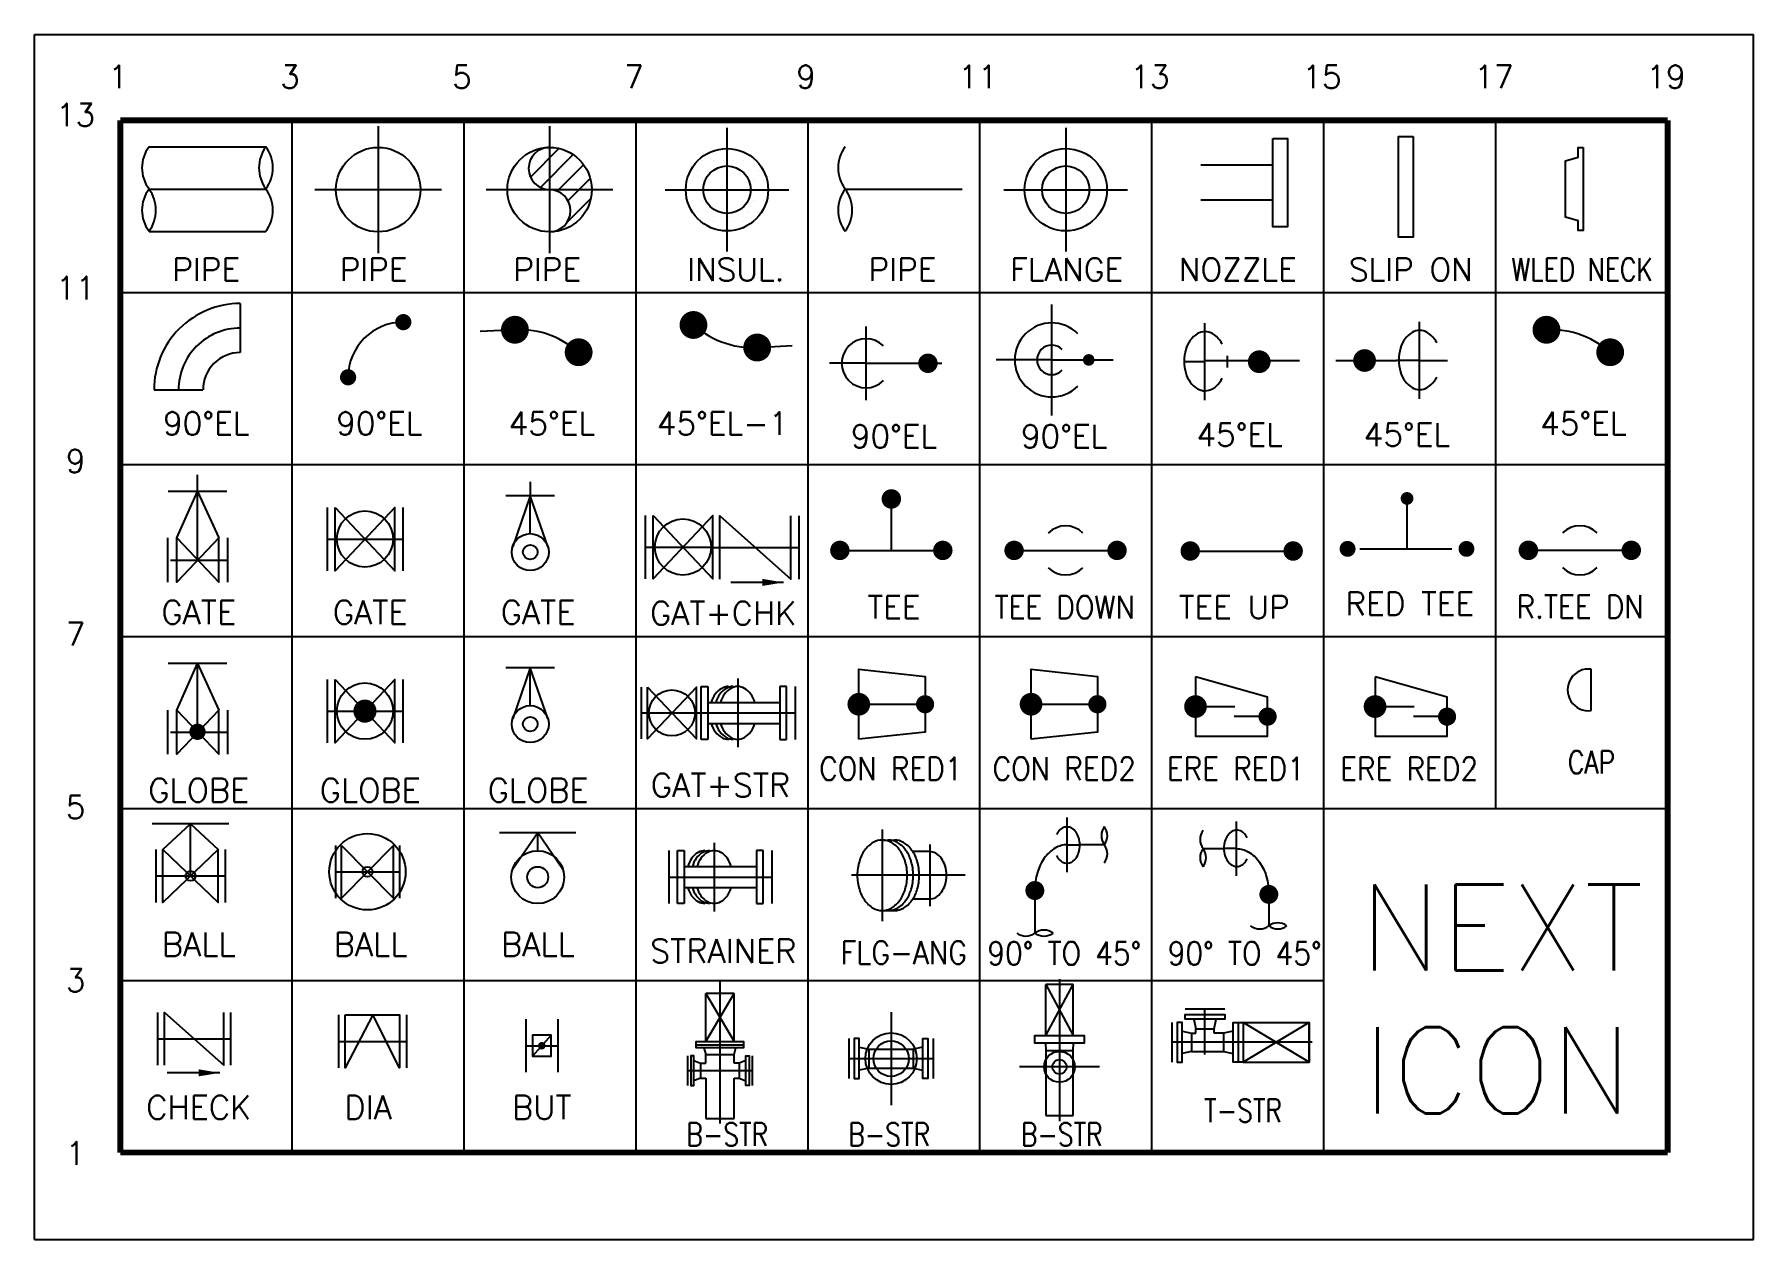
# Model space of a CAD drawing. Extents: x -6 to 78, y -18 to 167.
# Drawn here: x 0 to 19.99, y 0 to 14.01 of the extents above; entities that cross this region are included whole.
import ezdxf
from ezdxf.enums import TextEntityAlignment as Align

# ---------------------------------------------------------------- set-up
doc = ezdxf.new("R2010")
doc.units = 0
doc.header["$LTSCALE"] = 10
for name, pattern in [('CENTER', [0]), ('HIDDEN', [0]), ('PHANTOM', [0])]:
    doc.linetypes.add(name, pattern=pattern)
doc.layers.get('0').update_dxf_attribs({"linetype": 'CONTINUOUS'})
for name, color, linetype in [('100', 2, 'CONTINUOUS'), ('1E', 7, 'CONTINUOUS'), ('20', 1, 'CONTINUOUS'), ('21', 1, 'CENTER'), ('22', 1, 'PHANTOM'), ('2C', 7, 'CONTINUOUS'), ('30', 4, 'CONTINUOUS'), ('40', 7, 'CONTINUOUS'), ('44', 7, 'HIDDEN'), ('5C', 4, 'CONTINUOUS'), ('60', 3, 'CONTINUOUS'), ('80', 6, 'CONTINUOUS'), ('SYMBOLS', 1, 'CONTINUOUS'), ('TEXT', 7, 'CONTINUOUS')]:
    doc.layers.add(name, color=color, linetype=linetype)
doc.styles.get("Standard").update_dxf_attribs({"font": 'ROMANS'})

msp = doc.modelspace()

# ---------------------------------------------------------------- texts
at = {"color": 0}
for s, height, p in [('1', 0.267, (0.973, 13.515)), ('3', 0.267, (2.973, 13.515)), ('5', 0.267, (4.973, 13.515)), ('7', 0.267, (6.973, 13.515)), ('9', 0.267, (8.973, 13.515)), ('11', 0.2666, (10.973, 13.515)), ('13', 0.2666, (12.973, 13.515)), ('15', 0.2666, (14.973, 13.515)), ('17', 0.2666, (16.973, 13.515)), ('19', 0.2666, (18.973, 13.515)), ('13', 0.2666, (0.479, 13.072)), ('PIPE', 0.2666, (1.999, 11.275)), ('PIPE', 0.2666, (3.945, 11.275)), ('PIPE', 0.2666, (5.964, 11.275)), ('INSUL.', 0.2666, (8.157, 11.275)), ('PIPE', 0.2666, (10.095, 11.275)), ('FLANGE ', 0.2666, (12.096, 11.275)), ('NOZZLE', 0.2666, (13.994, 11.275)), ('SLIP ON', 0.2666, (16.007, 11.275)), ('11', 0.2666, (0.479, 11.061)), ('90%%DEL', 0.2666, (1.999, 9.486)), ('90%%DEL', 0.2666, (4.012, 9.486)), ('45%%DEL', 0.2666, (6.018, 9.486)), ('45%%DEL-1', 0.2666, (8.003, 9.486)), ('45%%DEL', 0.2666, (18.013, 9.486)), ('90%%DEL', 0.2666, (9.996, 9.336)), ('90%%DEL', 0.2666, (11.975, 9.336)), ('45%%DEL', 0.2666, (14.015, 9.356)), ('45%%DEL', 0.2666, (15.96, 9.356)), ('9', 0.267, (0.479, 9.049)), ('TEE', 0.2666, (9.996, 7.35)), ('TEE UP', 0.2666, (13.954, 7.35)), ('RED TEE', 0.2666, (15.994, 7.391)), ('7', 0.267, (0.479, 7.037)), ('5', 0.267, (0.479, 5.026)), ('3', 0.267, (0.479, 3.014)), ('1', 0.267, (0.479, 1.003))]:
    msp.add_text(s, height=height, dxfattribs=at).set_placement(p, align=Align.MIDDLE)
for s, height, width, p in [('WLED NECK', 0.2666, 0.8, (17.999, 11.275)), ('TEE DOWN', 0.2666, 0.9, (11.982, 7.35)), ('R.TEE DN', 0.2666, 0.9, (17.975, 7.355)), ('CON RED1', 0.2666, 0.9, (9.96, 5.473)), ('CON RED2', 0.2666, 0.9, (11.976, 5.473)), ('ERE RED1', 0.2666, 0.9, (13.971, 5.473)), ('ERE RED2', 0.2666, 0.9, (15.986, 5.473)), ('CAP', 0.2666, 0.8, (18.107, 5.549)), ('FLG-ANG', 0.2666, 0.9, (10.109, 3.336)), ('90%%D TO 45%%D', 0.26656, 0.9, (11.976, 3.327)), ('90%%D TO 45%%D', 0.26656, 0.9, (14.074, 3.327)), ('T-STR', 0.2666, 0.8, (14.055, 1.5)), ('B-STR', 0.2666, 0.8, (8.057, 1.222)), ('B-STR', 0.2666, 0.8, (9.94, 1.222)), ('B-STR', 0.2666, 0.8, (11.947, 1.222))]:
    msp.add_text(s, height=height, dxfattribs=dict(at, width=width)).set_placement(p, align=Align.MIDDLE)
at = {"layer": 'TEXT', "color": 0}
for s, height, p in [('GATE', 0.2741, (1.912, 7.291)), ('GATE', 0.2741, (3.906, 7.291)), ('GATE', 0.2741, (5.858, 7.291)), ('GAT+CHK', 0.2741, (8.01, 7.281)), ('GAT+STR', 0.2741, (7.98, 5.282)), ('GLOBE', 0.2741, (1.912, 5.222)), ('GLOBE', 0.2741, (3.906, 5.222)), ('GLOBE', 0.2741, (5.858, 5.222)), ('NEXT', 1, (17.061, 3.628)), ('BALL', 0.2741, (1.912, 3.432)), ('BALL', 0.2741, (3.91, 3.432)), ('BALL', 0.2741, (5.856, 3.432)), ('STRAINER', 0.2741, (8.01, 3.355)), ('ICON', 1, (17.013, 1.967)), ('CHECK', 0.2741, (1.912, 1.537)), ('DIA', 0.2741, (3.882, 1.537)), ('BUT', 0.2741, (5.901, 1.537))]:
    msp.add_text(s, height=height, dxfattribs=at).set_placement(p, align=Align.MIDDLE)

# ---------------------------------------------------------------- blocks, each defined once
blk = doc.blocks.new('*X')
at = {"color": 0}
for p, q in [((5950, 14350), (5950, 14350)), ((5993.8, 14350), (5993.8, 14350)), ((5840.6, 14306.2), (5840.6, 14306.2)), ((5884.4, 14306.2), (5884.4, 14306.2)), ((5928.1, 14306.2), (5928.1, 14306.2)), ((5971.9, 14306.2), (5971.9, 14306.2)), ((6015.6, 14306.2), (6015.6, 14306.2)), ((6059.4, 14306.2), (6059.4, 14306.2)), ((5818.8, 14262.5), (5818.8, 14262.5)), ((5862.5, 14262.5), (5862.5, 14262.5)), ((6037.5, 14262.5), (6037.5, 14262.5)), ((6081.2, 14262.5), (6081.2, 14262.5)), ((5796.9, 14218.8), (5796.9, 14218.8)), ((5840.6, 14218.8), (5840.6, 14218.8)), ((6059.4, 14218.8), (6059.4, 14218.8)), ((6103.1, 14218.8), (6103.1, 14218.8)), ((5818.8, 14175), (5818.8, 14175)), ((6081.2, 14175), (6081.2, 14175)), ((6125, 14175), (6125, 14175)), ((5796.9, 14131.2), (5796.9, 14131.2)), ((5840.6, 14131.2), (5840.6, 14131.2)), ((6059.4, 14131.2), (6059.4, 14131.2)), ((6103.1, 14131.2), (6103.1, 14131.2)), ((5818.8, 14087.5), (5818.8, 14087.5)), ((5862.5, 14087.5), (5862.5, 14087.5)), ((5906.2, 14087.5), (5906.2, 14087.5)), ((6037.5, 14087.5), (6037.5, 14087.5)), ((6081.2, 14087.5), (6081.2, 14087.5)), ((5884.4, 14043.8), (5884.4, 14043.8)), ((5928.1, 14043.8), (5928.1, 14043.8)), ((5971.9, 14043.8), (5971.9, 14043.8)), ((6015.6, 14043.8), (6015.6, 14043.8)), ((6059.4, 14043.8), (6059.4, 14043.8)), ((725.5, 2846.8), (750.2, 2871.6)), ((734.2, 2837.8), (762.5, 2866.2)), ((748.7, 2834.7), (771.5, 2857.5)), ((758, 2826.3), (777.2, 2845.5)), ((757, 2807.6), (777.7, 2828.3)), ((749.7, 2800.3), (752, 2802.6))]:
    blk.add_line(p, q, dxfattribs=at)

# ---------------------------------------------------------------- linework, layer by layer
at = {"color": 0}
for p, q in [((0, 14.007), (19.992, 14.007)), ((0, 0), (0, 14.007)), ((19.992, 0), (19.992, 14.007)), ((2.999, 1.012), (2.999, 13.008)), ((4.998, 1.012), (4.998, 13.008)), ((6.997, 1.012), (6.997, 13.008)), ((8.996, 1.012), (8.996, 13.008)), ((10.996, 1.012), (10.996, 13.008)), ((12.995, 1.012), (12.995, 13.008)), ((14.994, 1.012), (14.994, 13.008)), ((16.993, 5.011), (16.993, 13.008)), ((1, 11.008), (18.992, 11.008)), ((1, 9.009), (18.992, 9.009)), ((1, 7.01), (18.992, 7.01)), ((1, 5.011), (18.992, 5.011)), ((1, 3.012), (14.994, 3.012)), ((0, 0), (19.992, 0))]:
    msp.add_line(p, q, dxfattribs=at)
for points, const_width in [([(1, 1.012), (1, 13.008)], 0.0673), ([(1, 13.008), (18.992, 13.008)], 0.0673), ([(18.992, 1.012), (18.992, 13.008)], 0.0673), ([(1, 1.012), (18.992, 1.012)], 0.0666)]:
    msp.add_lwpolyline(points, dxfattribs=dict(at, const_width=const_width))
for points in [[(8.071, 6.428, 0.133256), (7.992, 6.406, 0.106756), (7.917, 6.338, 0.082524), (7.871, 6.243, 0.071352)], [(8.125, 6.428, 0.133256), (8.046, 6.406, 0.106756), (7.971, 6.338, 0.082524), (7.925, 6.243, 0.071352)], [(8.179, 6.428, 0.133256), (8.1, 6.406, 0.106756), (8.025, 6.338, 0.082524), (7.979, 6.243, 0.071352)], [(8.378, 6.243, 0.082524), (8.332, 6.338, 0.106756), (8.257, 6.406, 0.133256), (8.179, 6.428, 0.133256)], [(7.871, 5.999, 0.082524), (7.917, 5.904, 0.106756), (7.992, 5.835, 0.133256), (8.071, 5.814, 0.133256)], [(7.925, 5.999, 0.082524), (7.971, 5.904, 0.106756), (8.046, 5.835, 0.133256), (8.125, 5.814, 0.133256)], [(7.979, 5.999, 0.082524), (8.025, 5.904, 0.106756), (8.1, 5.835, 0.133256), (8.179, 5.814, 0.133256), (8.257, 5.835, 0.106756), (8.332, 5.904, 0.082524), (8.378, 5.999, 0.071352)], [(7.796, 4.521, 0.133256), (7.718, 4.5, 0.106756), (7.643, 4.431, 0.082524), (7.597, 4.336, 0.071352)], [(7.85, 4.521, 0.133256), (7.772, 4.5, 0.106756), (7.697, 4.431, 0.082524), (7.651, 4.336, 0.071352)], [(7.904, 4.521, 0.133256), (7.826, 4.5, 0.106756), (7.751, 4.431, 0.082524), (7.705, 4.336, 0.071352)], [(8.104, 4.336, 0.082524), (8.058, 4.431, 0.106756), (7.983, 4.5, 0.133256), (7.904, 4.521, 0.133256)], [(7.597, 4.092, 0.082524), (7.643, 3.997, 0.106756), (7.718, 3.929, 0.133256), (7.796, 3.907, 0.133256)], [(7.651, 4.092, 0.082524), (7.697, 3.997, 0.106756), (7.772, 3.929, 0.133256), (7.85, 3.907, 0.133256)], [(7.705, 4.092, 0.082524), (7.751, 3.997, 0.106756), (7.826, 3.929, 0.133256), (7.904, 3.907, 0.133256), (7.983, 3.929, 0.106756), (8.058, 3.997, 0.082524), (8.104, 4.092, 0.071352)]]:
    msp.add_lwpolyline(points, format="xyb", dxfattribs=at)
for centre, radius in [((3.844, 8.142), 0.327), ((5.766, 7.99), 0.215), ((7.542, 8.049), 0.327), ((5.766, 7.99), 0.0854), ((3.844, 6.142), 0.327), ((5.766, 5.991), 0.215), ((7.414, 6.121), 0.268), ((5.766, 5.991), 0.0854), ((5.853, 4.212), 0.307), ((5.853, 4.212), 0.122)]:
    msp.add_circle(centre, radius, dxfattribs=at)
msp.add_arc((4.29, 10.022), 0.641, 90, 180, dxfattribs=at)
at = {"layer": '100', "color": 0}
for p, q in [((2.394, 10.879), (2.394, 10.309)), ((1.391, 9.876), (1.96, 9.876)), ((18.102, 6.15), (18.102, 6.629))]:
    msp.add_line(p, q, dxfattribs=at)
for points in [[(16.034, 12.822), (16.034, 11.652), (15.863, 11.652), (15.863, 12.822), (16.034, 12.822)], [(18.011, 12.693), (18.011, 11.729), (17.952, 11.729), (17.952, 11.842), (17.806, 11.883), (17.806, 12.539), (17.952, 12.581), (17.952, 12.693), (18.011, 12.693)], [(9.587, 5.815), (9.587, 6.628), (10.357, 6.546), (10.357, 5.897), (9.587, 5.815)], [(11.59, 5.815), (11.59, 6.628), (12.361, 6.546), (12.361, 5.897), (11.59, 5.815)]]:
    msp.add_lwpolyline(points, dxfattribs=at)
for points in [[(13.613, 10.553, 0.133256), (13.524, 10.529, 0.106756), (13.441, 10.452, 0.082828), (13.389, 10.345, 0.071352), (13.37, 10.209, 0.071352), (13.389, 10.073, 0.082828), (13.441, 9.966, 0.106756), (13.524, 9.889, 0.133256), (13.613, 9.865, 0.133256), (13.701, 9.889, 0.106756), (13.785, 9.966, 0.035974), (13.812, 10.01, 0.071352)], [(13.812, 10.408, 0.035974), (13.785, 10.452, 0.106756), (13.701, 10.529, 0.133256), (13.613, 10.553, 0.133256)], [(16.109, 10.567, 0.133256), (16.02, 10.543, 0.106756), (15.937, 10.467, 0.082828), (15.885, 10.36, 0.071352), (15.865, 10.223, 0.071352), (15.885, 10.087, 0.082828), (15.937, 9.98, 0.106756), (16.02, 9.903, 0.133256), (16.109, 9.879, 0.133256), (16.197, 9.903, 0.106756), (16.281, 9.98, 0.035974), (16.307, 10.024, 0.071352)], [(16.307, 10.422, 0.035974), (16.281, 10.467, 0.106756), (16.197, 10.543, 0.133256), (16.109, 10.567, 0.133256)]]:
    msp.add_lwpolyline(points, format="xyb", dxfattribs=at)
for points, const_width in [([(10.334, 10.185, 1), (10.447, 10.185, 1)], 0.113), ([(12.227, 10.224, 1), (12.294, 10.224, 1)], 0.0679), ([(9.521, 6.222, 1), (9.653, 6.222, 1)], 0.132), ([(10.305, 6.222, 1), (10.41, 6.222, 1)], 0.106), ([(11.524, 6.222, 1), (11.656, 6.222, 1)], 0.132), ([(12.308, 6.222, 1), (12.414, 6.222, 1)], 0.106)]:
    msp.add_lwpolyline(points, format="xyb", close=True, dxfattribs=dict(at, const_width=const_width))
for centre in [(3.998, 12.203), (5.991, 12.203)]:
    msp.add_circle(centre, 0.491, dxfattribs=at)
for centre, radius, start, end in [((2.394, 9.876), 1.003, 89.9999, 180), ((11.83, 10.224), 0.43, 45, 315), ((9.672, 10.185), 0.285, 45, 315), ((2.394, 9.876), 0.433, 89.9998, 180), ((11.83, 10.224), 0.171, 45, 315), ((18.07, 6.389), 0.242, 82.4359, 277.5641)]:
    msp.add_arc(centre, radius, start, end, dxfattribs=at)
at = {"layer": '1E', "color": 0}
for p, q in [((12.01, 4.271), (12.01, 4.906)), ((13.979, 4.227), (13.979, 4.861)), ((12.01, 4.589), (12.16, 4.589)), ((13.979, 4.544), (13.829, 4.544))]:
    msp.add_line(p, q, dxfattribs=at)
at = {"layer": '1E', "color": 0, "const_width": 0.11}
for points in [[(11.579, 4.057, 1), (11.689, 4.057, 1)], [(14.3, 4.012, 1), (14.41, 4.012, 1)]]:
    msp.add_lwpolyline(points, format="xyb", close=True, dxfattribs=at)
at = {"layer": '20', "color": 0}
for p, q in [((1.657, 8.155), (1.896, 8.693)), ((1.896, 7.897), (1.896, 8.693)), ((1.896, 8.693), (2.144, 8.155)), ((5.766, 8.644), (5.562, 8.057)), ((5.971, 8.057), (5.766, 8.644)), ((5.766, 8.205), (5.766, 8.644)), ((1.657, 6.155), (1.896, 6.694)), ((1.896, 6.694), (2.144, 6.155)), ((1.896, 5.898), (1.896, 6.694)), ((5.766, 6.645), (5.562, 6.058)), ((5.766, 6.206), (5.766, 6.645)), ((5.971, 6.058), (5.766, 6.645)), ((13.502, 6.195), (13.959, 6.195)), ((14.34, 6.078), (13.95, 6.078)), ((15.59, 6.195), (16.046, 6.195)), ((16.428, 6.078), (16.038, 6.078)), ((1.493, 4.533), (1.816, 4.832)), ((1.816, 4.832), (2.138, 4.533)), ((1.816, 4.226), (1.816, 4.832)), ((5.561, 4.306), (5.853, 4.733)), ((5.853, 4.733), (6.144, 4.306)), ((5.853, 4.519), (5.853, 4.733)), ((9.859, 4.644), (10, 4.644)), ((10.411, 4.509), (10.214, 4.509)), ((9.859, 3.824), (10, 3.824)), ((10.411, 3.958), (10.214, 3.958))]:
    msp.add_line(p, q, dxfattribs=at)
for points in [[(3.496, 8.51), (4.192, 7.773), (4.192, 8.51), (3.496, 7.773), (3.496, 8.51)], [(7.194, 8.417), (7.89, 7.681), (7.89, 8.417), (7.194, 7.681), (7.194, 8.417)], [(7.969, 7.675), (7.969, 8.412), (8.796, 7.675), (8.796, 8.412)], [(1.657, 8.155), (2.144, 7.639), (2.144, 8.155), (1.657, 7.639), (1.657, 8.155)], [(3.496, 6.511), (4.192, 5.774), (4.192, 6.511), (3.496, 5.774), (3.496, 6.511)], [(7.129, 6.422), (7.699, 5.819), (7.699, 6.422), (7.129, 5.819), (7.129, 6.422)], [(1.657, 6.155), (2.144, 5.64), (2.144, 6.155), (1.657, 5.64), (1.657, 6.155)], [(1.493, 4.533), (2.138, 3.919), (2.138, 4.533), (1.493, 3.919), (1.493, 4.533)], [(3.571, 4.582), (4.176, 3.968), (4.176, 4.582), (3.571, 3.968), (3.571, 4.582)], [(1.514, 2.026), (1.514, 2.64), (2.204, 2.026), (2.204, 2.64)], [(3.615, 2.611), (4.245, 2.611), (4.245, 1.997), (3.935, 2.611), (3.615, 1.997), (3.615, 2.611)], [(6.009, 2.375), (5.794, 2.375), (5.794, 2.131), (6.009, 2.131), (6.009, 2.375), (5.794, 2.131)]]:
    msp.add_lwpolyline(points, dxfattribs=at)
msp.add_lwpolyline([(9.859, 4.644, 0.133256), (9.754, 4.615, 0.106756), (9.654, 4.524, 0.082828), (9.593, 4.396, 0.071352), (9.569, 4.234, 0.071352), (9.593, 4.071, 0.082828), (9.654, 3.944, 0.106756), (9.754, 3.852, 0.133256), (9.859, 3.824, 0.133256), (9.965, 3.852, 0.106756), (10.064, 3.944, 0.082828), (10.126, 4.071, 0.071352), (10.149, 4.234, 0.071352), (10.126, 4.396, 0.082828), (10.064, 4.524, 0.106756), (9.965, 4.615, 0.133256)], format="xyb", close=True, dxfattribs=at)
for points in [[(9.93, 3.824, 0.133256), (10.035, 3.852, 0.106756), (10.135, 3.944, 0.082828), (10.196, 4.071, 0.071352), (10.219, 4.234, 0.071352), (10.196, 4.396, 0.082828), (10.135, 4.524, 0.106756), (10.035, 4.615, 0.133256), (9.93, 4.644, 0.133256)], [(10, 3.824, 0.133256), (10.105, 3.852, 0.106756), (10.205, 3.944, 0.082828), (10.266, 4.071, 0.071352), (10.29, 4.234, 0.071352), (10.266, 4.396, 0.082828), (10.205, 4.524, 0.106756), (10.105, 4.615, 0.133256), (10, 4.644, 0.133256)], [(10.411, 3.958, 0.133256), (10.481, 3.977, 0.106756), (10.548, 4.039, 0.082828), (10.59, 4.124, 0.071352), (10.606, 4.234, 0.071352), (10.59, 4.343, 0.082828), (10.548, 4.429, 0.106756), (10.481, 4.49, 0.133256), (10.411, 4.509, 0.133256)]]:
    msp.add_lwpolyline(points, format="xyb", dxfattribs=at)
at = {"layer": '20', "color": 0, "const_width": 0.0436}
msp.add_lwpolyline([(5.878, 2.253, 1), (5.922, 2.253, 1)], format="xyb", close=True, dxfattribs=at)
at = {"layer": '20', "color": 0}
for centre, radius in [((3.873, 4.275), 0.444), ((1.816, 4.226), 0.0582), ((3.873, 4.275), 0.0582)]:
    msp.add_circle(centre, radius, dxfattribs=at)
for centre, start, end in [((1.66, 12.456), 143.1303, 216.8701), ((3.02, 12.456), 143.1299, 216.8697), ((2.365, 12.456), 323.1299, 36.8697), ((9.756, 12.456), 143.1303, 216.8701), ((1.66, 11.964), 143.1299, 216.8697), ((1.005, 11.964), 323.1299, 36.8697), ((2.365, 11.964), 323.1303, 36.8701), ((9.756, 11.964), 143.1299, 216.8697), ((9.101, 11.964), 323.1299, 36.8697)]:
    msp.add_arc(centre, 0.409, start, end, dxfattribs=at)
at = {"layer": '21', "color": 0}
for p, q in [((3.998, 12.94), (3.998, 11.466)), ((5.991, 12.94), (5.991, 11.466)), ((8.054, 12.92), (8.054, 11.484)), ((11.993, 12.92), (11.993, 11.484)), ((1.333, 12.21), (2.693, 12.21)), ((3.261, 12.203), (4.735, 12.203)), ((5.254, 12.203), (6.728, 12.203)), ((7.335, 12.202), (8.772, 12.202)), ((9.429, 12.21), (10.788, 12.21)), ((11.275, 12.202), (12.711, 12.202)), ((11.83, 9.579), (11.83, 10.869)), ((9.672, 9.758), (9.672, 10.612)), ((13.608, 10.65), (13.608, 9.756)), ((16.104, 10.665), (16.104, 9.77)), ((11.83, 10.224), (11.185, 10.224)), ((13.608, 10.203), (13.365, 10.203)), ((16.104, 10.217), (15.84, 10.217)), ((9.672, 10.185), (9.245, 10.185)), ((3.404, 8.142), (4.284, 8.142)), ((7.102, 8.049), (7.89, 8.049)), ((7.891, 8.044), (8.889, 8.044)), ((1.584, 7.897), (2.246, 7.897)), ((8.179, 6.52), (8.179, 5.722)), ((9.587, 6.222), (10.357, 6.222)), ((11.59, 6.222), (12.361, 6.222)), ((3.404, 6.142), (4.284, 6.142)), ((7.054, 6.121), (7.699, 6.121)), ((7.652, 6.121), (8.848, 6.121)), ((1.584, 5.898), (2.246, 5.898)), ((7.904, 4.613), (7.904, 3.815)), ((9.859, 4.767), (9.859, 3.701)), ((9.859, 4.767), (9.859, 3.701)), ((10.411, 4.592), (10.411, 3.875)), ((1.412, 4.226), (2.219, 4.226)), ((3.502, 4.275), (4.245, 4.275)), ((7.378, 4.214), (8.574, 4.214)), ((10.824, 4.234), (9.501, 4.234)), ((7.971, 3.018), (7.971, 1.35)), ((11.92, 3.027), (11.92, 1.377)), ((9.962, 2.645), (9.962, 1.562)), ((13.611, 2.153), (13.611, 2.679)), ((1.436, 2.333), (2.28, 2.333)), ((3.535, 2.304), (4.326, 2.304)), ((5.713, 2.253), (6.087, 2.253)), ((14.858, 2.293), (13.226, 2.293)), ((9.472, 2.103), (10.452, 2.103)), ((12.386, 2.008), (11.455, 2.008)), ((7.594, 1.964), (8.348, 1.964))]:
    msp.add_line(p, q, dxfattribs=at)
for points, const_width in [([(3.777, 6.142, 1), (3.911, 6.142, 1)], 0.135), ([(1.849, 5.902, 1), (1.944, 5.902, 1)], 0.0942)]:
    msp.add_lwpolyline(points, format="xyb", close=True, dxfattribs=dict(at, const_width=const_width))
msp.add_arc((2.394, 9.876), 0.718, 89.9998, 180, dxfattribs=at)
at = {"layer": '22', "color": 0}
for p, q in [((7.806, 2.301), (7.806, 2.859)), ((7.806, 2.859), (8.136, 2.301)), ((8.136, 2.859), (7.806, 2.859)), ((7.806, 2.301), (8.136, 2.859)), ((8.136, 2.301), (8.136, 2.859)), ((11.762, 2.373), (11.762, 2.966)), ((11.762, 2.966), (12.079, 2.373)), ((12.079, 2.966), (11.762, 2.966)), ((11.762, 2.373), (12.079, 2.966)), ((12.079, 2.373), (12.079, 2.966))]:
    msp.add_line(p, q, dxfattribs=at)
msp.add_lwpolyline([(14.825, 2.063), (14.055, 2.523), (14.825, 2.523), (14.055, 2.063), (14.825, 2.063), (14.825, 2.523), (14.825, 2.063)], dxfattribs=at)
at = {"layer": '2C', "color": 0}
for centre, start, end in [((12.583, 4.694), 143.1299, 216.8697), ((12.301, 4.694), 323.1299, 36.8697), ((13.731, 4.65), 143.1303, 216.8701), ((12.301, 4.483), 323.1303, 36.8701), ((13.731, 4.439), 143.1299, 216.8697), ((13.449, 4.439), 323.1299, 36.8697), ((14.249, 3.786), 233.1303, 306.8701), ((14.46, 3.505), 53.1299, 126.8697), ((14.46, 3.786), 233.1299, 306.8697), ((11.528, 3.704), 233.1303, 306.8701), ((11.74, 3.422), 53.1299, 126.8697), ((11.74, 3.704), 233.1299, 306.8697)]:
    msp.add_arc(centre, 0.176, start, end, dxfattribs=at)
at = {"layer": '30', "color": 0}
for p, q in [((5.583, 10.574), (5.182, 10.553)), ((8.41, 10.368), (8.812, 10.39)), ((11.83, 10.224), (12.545, 10.224)), ((13.608, 10.217), (14.71, 10.217)), ((15.132, 10.217), (15.84, 10.217)), ((16.104, 10.217), (16.431, 10.217)), ((9.672, 10.185), (10.553, 10.185)), ((9.965, 8.01), (9.965, 8.636)), ((15.963, 8.03), (15.963, 8.656)), ((9.414, 8.01), (10.483, 8.01)), ((11.372, 8.01), (12.602, 8.01)), ((13.415, 8.003), (14.655, 8.003)), ((15.411, 8.03), (16.481, 8.03)), ((17.352, 8.011), (18.582, 8.011))]:
    msp.add_line(p, q, dxfattribs=at)
for points, const_width in [([(14.177, 10.203, 1), (14.309, 10.203, 1)], 0.132), ([(15.402, 10.217, 1), (15.534, 10.217, 1)], 0.132), ([(15.925, 8.614, 1), (15.999, 8.614, 1)], 0.0739), ([(11.336, 8.01, 1), (11.449, 8.01, 1)], 0.113), ([(12.533, 8.01, 1), (12.646, 8.01, 1)], 0.113), ([(13.384, 8.003, 1), (13.497, 8.003, 1)], 0.113), ([(14.581, 8.003, 1), (14.694, 8.003, 1)], 0.113), ([(15.224, 8.028, 1), (15.317, 8.028, 1)], 0.0924), ([(16.607, 8.028, 1), (16.699, 8.028, 1)], 0.0924), ([(17.316, 8.011, 1), (17.43, 8.011, 1)], 0.113), ([(18.513, 8.011, 1), (18.626, 8.011, 1)], 0.113)]:
    msp.add_lwpolyline(points, format="xyb", close=True, dxfattribs=dict(at, const_width=const_width))
msp.add_lwpolyline([(14.104, 4.67, 0.035974), (14.087, 4.697, 0.106756), (14.036, 4.745, 0.133256), (13.982, 4.759, 0.133256), (13.927, 4.745, 0.106756), (13.876, 4.697, 0.082828), (13.844, 4.632, 0.071352), (13.832, 4.548, 0.071352), (13.844, 4.464, 0.082828), (13.876, 4.398, 0.106756), (13.927, 4.351, 0.133256), (13.982, 4.336, 0.133256), (14.036, 4.351, 0.106756), (14.087, 4.398, 0.035974), (14.104, 4.426, 0.071352)], format="xyb", dxfattribs=at)
for centre, start, end in [((8.356, 11.393), 225, 273.0667), ((5.638, 9.55), 45, 93.0667), ((17.633, 9.55), 45, 93.0667)]:
    msp.add_arc(centre, 1.026, start, end, dxfattribs=at)
at = {"layer": '40', "color": 0}
for p, q in [((14.402, 12.487), (13.564, 12.487)), ((14.402, 12.081), (13.564, 12.081)), ((13.871, 10.272), (13.871, 10.134)), ((15.84, 10.217), (15.84, 10.217)), ((1.896, 8.693), (1.896, 8.89)), ((5.766, 8.808), (5.766, 8.644)), ((2.236, 8.693), (1.557, 8.693)), ((6.049, 8.644), (5.484, 8.644)), ((2.236, 6.694), (1.557, 6.694)), ((6.049, 6.645), (5.484, 6.645)), ((7.753, 5.814), (7.753, 6.428)), ((7.753, 6.428), (7.831, 6.428)), ((7.831, 6.428), (7.831, 5.814)), ((8.67, 6.428), (8.67, 5.814)), ((8.747, 6.428), (8.67, 6.428)), ((8.747, 5.814), (8.747, 6.428)), ((7.831, 6.243), (8.67, 6.243)), ((7.831, 5.999), (8.67, 5.999)), ((7.831, 5.814), (7.753, 5.814)), ((8.67, 5.814), (8.747, 5.814)), ((2.26, 4.832), (1.371, 4.832)), ((5.408, 4.733), (6.297, 4.733)), ((7.479, 4.521), (7.556, 4.521)), ((7.479, 3.907), (7.479, 4.521)), ((7.556, 4.521), (7.556, 3.907)), ((8.473, 4.521), (8.396, 4.521)), ((8.396, 4.521), (8.396, 3.907)), ((8.473, 3.907), (8.473, 4.521)), ((7.556, 4.336), (8.396, 4.336)), ((7.556, 4.092), (8.396, 4.092)), ((7.556, 3.907), (7.479, 3.907)), ((8.396, 3.907), (8.473, 3.907)), ((13.456, 2.401), (13.504, 2.401)), ((13.504, 2.401), (13.504, 2.449)), ((13.719, 2.401), (13.719, 2.449)), ((13.828, 2.401), (13.719, 2.401)), ((13.997, 2.523), (13.997, 2.063)), ((7.696, 2.265), (8.246, 2.265)), ((9.704, 2.213), (10.219, 2.213)), ((7.747, 2.05), (7.806, 2.05)), ((7.806, 2.05), (7.806, 2.151)), ((8.136, 2.05), (8.136, 2.151)), ((8.196, 2.05), (8.136, 2.05)), ((11.762, 2.197), (11.762, 1.443)), ((12.079, 1.443), (12.079, 2.197)), ((13.456, 2.185), (13.828, 2.185)), ((7.747, 1.878), (7.806, 1.878)), ((7.806, 1.878), (7.806, 1.406)), ((8.136, 1.406), (8.136, 1.878)), ((8.136, 1.878), (8.196, 1.878)), ((9.704, 1.994), (10.219, 1.994)), ((7.806, 1.406), (8.136, 1.406)), ((11.762, 1.443), (12.079, 1.443))]:
    msp.add_line(p, q, dxfattribs=at)
for points in [[(14.402, 12.796), (14.573, 12.796), (14.573, 11.772), (14.402, 11.772), (14.402, 12.796)], [(13.481, 2.56), (13.504, 2.449), (13.719, 2.449), (13.742, 2.56), (13.381, 2.56), (13.381, 2.618), (13.842, 2.618), (13.842, 2.56), (13.742, 2.56)], [(13.345, 2.424), (13.456, 2.401), (13.456, 2.185), (13.345, 2.163), (13.345, 2.523), (13.287, 2.523), (13.287, 2.063), (13.345, 2.063), (13.345, 2.163)], [(13.939, 2.424), (13.828, 2.401), (13.828, 2.185), (13.939, 2.163), (13.939, 2.523), (14.055, 2.523), (14.055, 2.063), (13.939, 2.063), (13.939, 2.163)], [(7.784, 2.229), (7.806, 2.151), (8.136, 2.151), (8.158, 2.229), (7.696, 2.229), (7.696, 2.301), (8.246, 2.301), (8.246, 2.229), (8.158, 2.229)], [(9.591, 2.236), (9.704, 2.213), (9.704, 1.994), (9.591, 1.971), (9.591, 2.336), (9.533, 2.336), (9.533, 1.871), (9.591, 1.871), (9.591, 1.971)], [(10.332, 2.236), (10.219, 2.213), (10.219, 1.994), (10.332, 1.971), (10.332, 2.336), (10.39, 2.336), (10.39, 1.871), (10.332, 1.871), (10.332, 1.971)], [(11.758, 2.283), (11.762, 2.197), (12.079, 2.197), (12.083, 2.283), (11.634, 2.283), (11.634, 2.373), (12.207, 2.373), (12.207, 2.283), (12.083, 2.283)], [(7.668, 2.081), (7.747, 2.05), (7.747, 1.878), (7.668, 1.847), (7.668, 2.136), (7.632, 2.136), (7.632, 1.792), (7.668, 1.792), (7.668, 1.847)], [(8.274, 2.081), (8.196, 2.05), (8.196, 1.878), (8.274, 1.847), (8.274, 2.136), (8.31, 2.136), (8.31, 1.792), (8.274, 1.792), (8.274, 1.847)]]:
    msp.add_lwpolyline(points, dxfattribs=at)
for points, const_width in [([(4.243, 10.663, 1), (4.337, 10.663, 1)], 0.0942), ([(5.531, 10.632, 1), (5.645, 10.517, 1)], 0.162), ([(7.721, 10.573, 1), (7.607, 10.687, 1)], 0.162), ([(17.526, 10.632, 1), (17.64, 10.517, 1)], 0.162), ([(6.272, 10.37, 1), (6.386, 10.256, 1)], 0.162), ([(8.463, 10.311, 1), (8.348, 10.425, 1)], 0.162), ([(18.267, 10.37, 1), (18.381, 10.256, 1)], 0.162), ([(3.601, 10.022, 1), (3.695, 10.022, 1)], 0.0942), ([(9.908, 8.608, 1), (10.022, 8.608, 1)], 0.113), ([(9.31, 8.01, 1), (9.423, 8.01, 1)], 0.113), ([(10.507, 8.01, 1), (10.62, 8.01, 1)], 0.113)]:
    msp.add_lwpolyline(points, format="xyb", close=True, dxfattribs=dict(at, const_width=const_width))
for centre, radius in [((8.054, 12.202), 0.479), ((11.993, 12.202), 0.479), ((8.054, 12.202), 0.276), ((11.993, 12.202), 0.276), ((9.962, 2.103), 0.299), ((11.92, 2.008), 0.179), ((11.92, 2.008), 0.0839)]:
    msp.add_circle(centre, radius, dxfattribs=at)
for centre, radius, start, end in [((5.993, 12.449), 0.246, 90.5765, 269.4239), ((5.988, 11.957), 0.246, 270.5754, 89.4242), ((11.991, 8.01), 0.285, 45, 134.9997), ((17.971, 8.011), 0.285, 45, 134.9997), ((11.991, 8.01), 0.285, 225.0003, 315), ((17.971, 8.011), 0.285, 225.0003, 315)]:
    msp.add_arc(centre, radius, start, end, dxfattribs=at)
at = {"layer": '44', "color": 0}
msp.add_circle((9.962, 2.103), 0.206, dxfattribs=at)
at = {"layer": '5C', "color": 0}
for p, q in [((12.442, 4.589), (12.16, 4.589)), ((13.59, 4.544), (13.829, 4.544)), ((11.634, 4.057), (11.634, 3.563)), ((14.355, 4.012), (14.355, 3.645))]:
    msp.add_line(p, q, dxfattribs=at)
for points in [[(11.885, 4.463, 0.035974), (11.902, 4.435, 0.106756), (11.953, 4.388, 0.133256), (12.007, 4.374, 0.133256), (12.062, 4.388, 0.106756), (12.113, 4.435, 0.082828), (12.145, 4.501, 0.071352), (12.157, 4.585, 0.071352), (12.145, 4.669, 0.082828), (12.113, 4.734, 0.106756), (12.062, 4.782, 0.133256), (12.007, 4.796, 0.133256), (11.953, 4.782, 0.106756), (11.902, 4.734, 0.035974), (11.885, 4.707, 0.071352)], [(12.01, 4.589, 0.133256), (11.874, 4.552, 0.106756), (11.744, 4.433, 0.082828), (11.664, 4.267, 0.071352), (11.634, 4.057, 0.071352)], [(13.979, 4.544, -0.133256), (14.115, 4.507, -0.106756), (14.245, 4.388, -0.082828), (14.325, 4.223, -0.071352), (14.355, 4.012, -0.071352)]]:
    msp.add_lwpolyline(points, format="xyb", dxfattribs=at)
at = {"layer": '60', "color": 0}
for p, q in [((1.333, 12.701), (2.693, 12.701)), ((1.333, 11.718), (2.693, 11.718)), ((3.404, 8.51), (3.404, 7.773)), ((4.284, 8.51), (4.284, 7.773)), ((7.102, 8.417), (7.102, 7.681)), ((8.889, 8.412), (8.889, 7.675)), ((1.547, 8.155), (1.547, 7.639)), ((2.246, 8.155), (2.246, 7.639)), ((3.404, 6.511), (3.404, 5.774)), ((4.284, 6.511), (4.284, 5.774)), ((7.054, 6.422), (7.054, 5.819)), ((8.848, 6.428), (8.848, 5.814)), ((1.547, 6.155), (1.547, 5.64)), ((2.246, 6.155), (2.246, 5.64)), ((1.412, 4.533), (1.412, 3.919)), ((2.219, 4.533), (2.219, 3.919)), ((3.502, 4.582), (3.502, 3.968)), ((4.245, 4.582), (4.245, 3.968)), ((7.378, 4.521), (7.378, 3.907)), ((8.574, 4.521), (8.574, 3.907)), ((1.433, 2.64), (1.433, 2.026)), ((2.28, 2.64), (2.28, 2.026)), ((3.535, 2.611), (3.535, 1.997)), ((4.326, 2.611), (4.326, 1.997)), ((13.842, 2.679), (13.381, 2.679)), ((5.713, 2.56), (5.713, 1.946)), ((6.087, 2.56), (6.087, 1.946)), ((13.226, 2.523), (13.226, 2.063)), ((9.472, 2.336), (9.472, 1.871)), ((10.452, 2.336), (10.452, 1.871)), ((7.594, 2.136), (7.594, 1.792)), ((8.348, 2.136), (8.348, 1.792))]:
    msp.add_line(p, q, dxfattribs=at)
for points in [[(13.502, 6.539), (13.502, 5.851), (14.34, 5.851), (14.34, 6.305), (13.502, 6.539)], [(15.59, 6.539), (15.59, 5.851), (16.428, 5.851), (16.428, 6.305), (15.59, 6.539)]]:
    msp.add_lwpolyline(points, dxfattribs=at)
for points, const_width in [([(13.436, 6.195, 1), (13.568, 6.195, 1)], 0.132), ([(15.524, 6.195, 1), (15.656, 6.195, 1)], 0.132), ([(14.287, 6.078, 1), (14.393, 6.078, 1)], 0.106), ([(16.375, 6.078, 1), (16.48, 6.078, 1)], 0.106)]:
    msp.add_lwpolyline(points, format="xyb", close=True, dxfattribs=dict(at, const_width=const_width))
at = {"layer": 'SYMBOLS', "color": 0}
for p, q in [((8.711, 7.638), (8.099, 7.638)), ((2.156, 1.938), (1.544, 1.938))]:
    msp.add_line(p, q, dxfattribs=at)
for points in [[(8.465, 7.597), (8.465, 7.679), (8.711, 7.638)], [(1.909, 1.897), (1.909, 1.979), (2.156, 1.938)]]:
    msp.add_solid(points, dxfattribs=at)

# ---------------------------------------------------------------- block references
at = {"color": 0, "xscale": 0.01346257404415725, "yscale": 0.01346257404415725, "zscale": 0.01346257404415725}
msp.add_blockref('*X', (-4, -25.977), dxfattribs=at)
at = {"layer": '80', "color": 0, "xscale": 0.002692514808831449, "yscale": 0.002692514808831449, "zscale": 0.002692514808831449}
msp.add_blockref('*X', (-7.952, -25.977), dxfattribs=at)

msp.set_redraw_order([(e.dxf.handle, doc.entitydb.next_handle()) for e in msp.query("TEXT MTEXT ATTDEF DIMENSION ARC_DIMENSION")])  # texts and dimensions are drawn at this point

doc.saveas('drawing.dxf')
